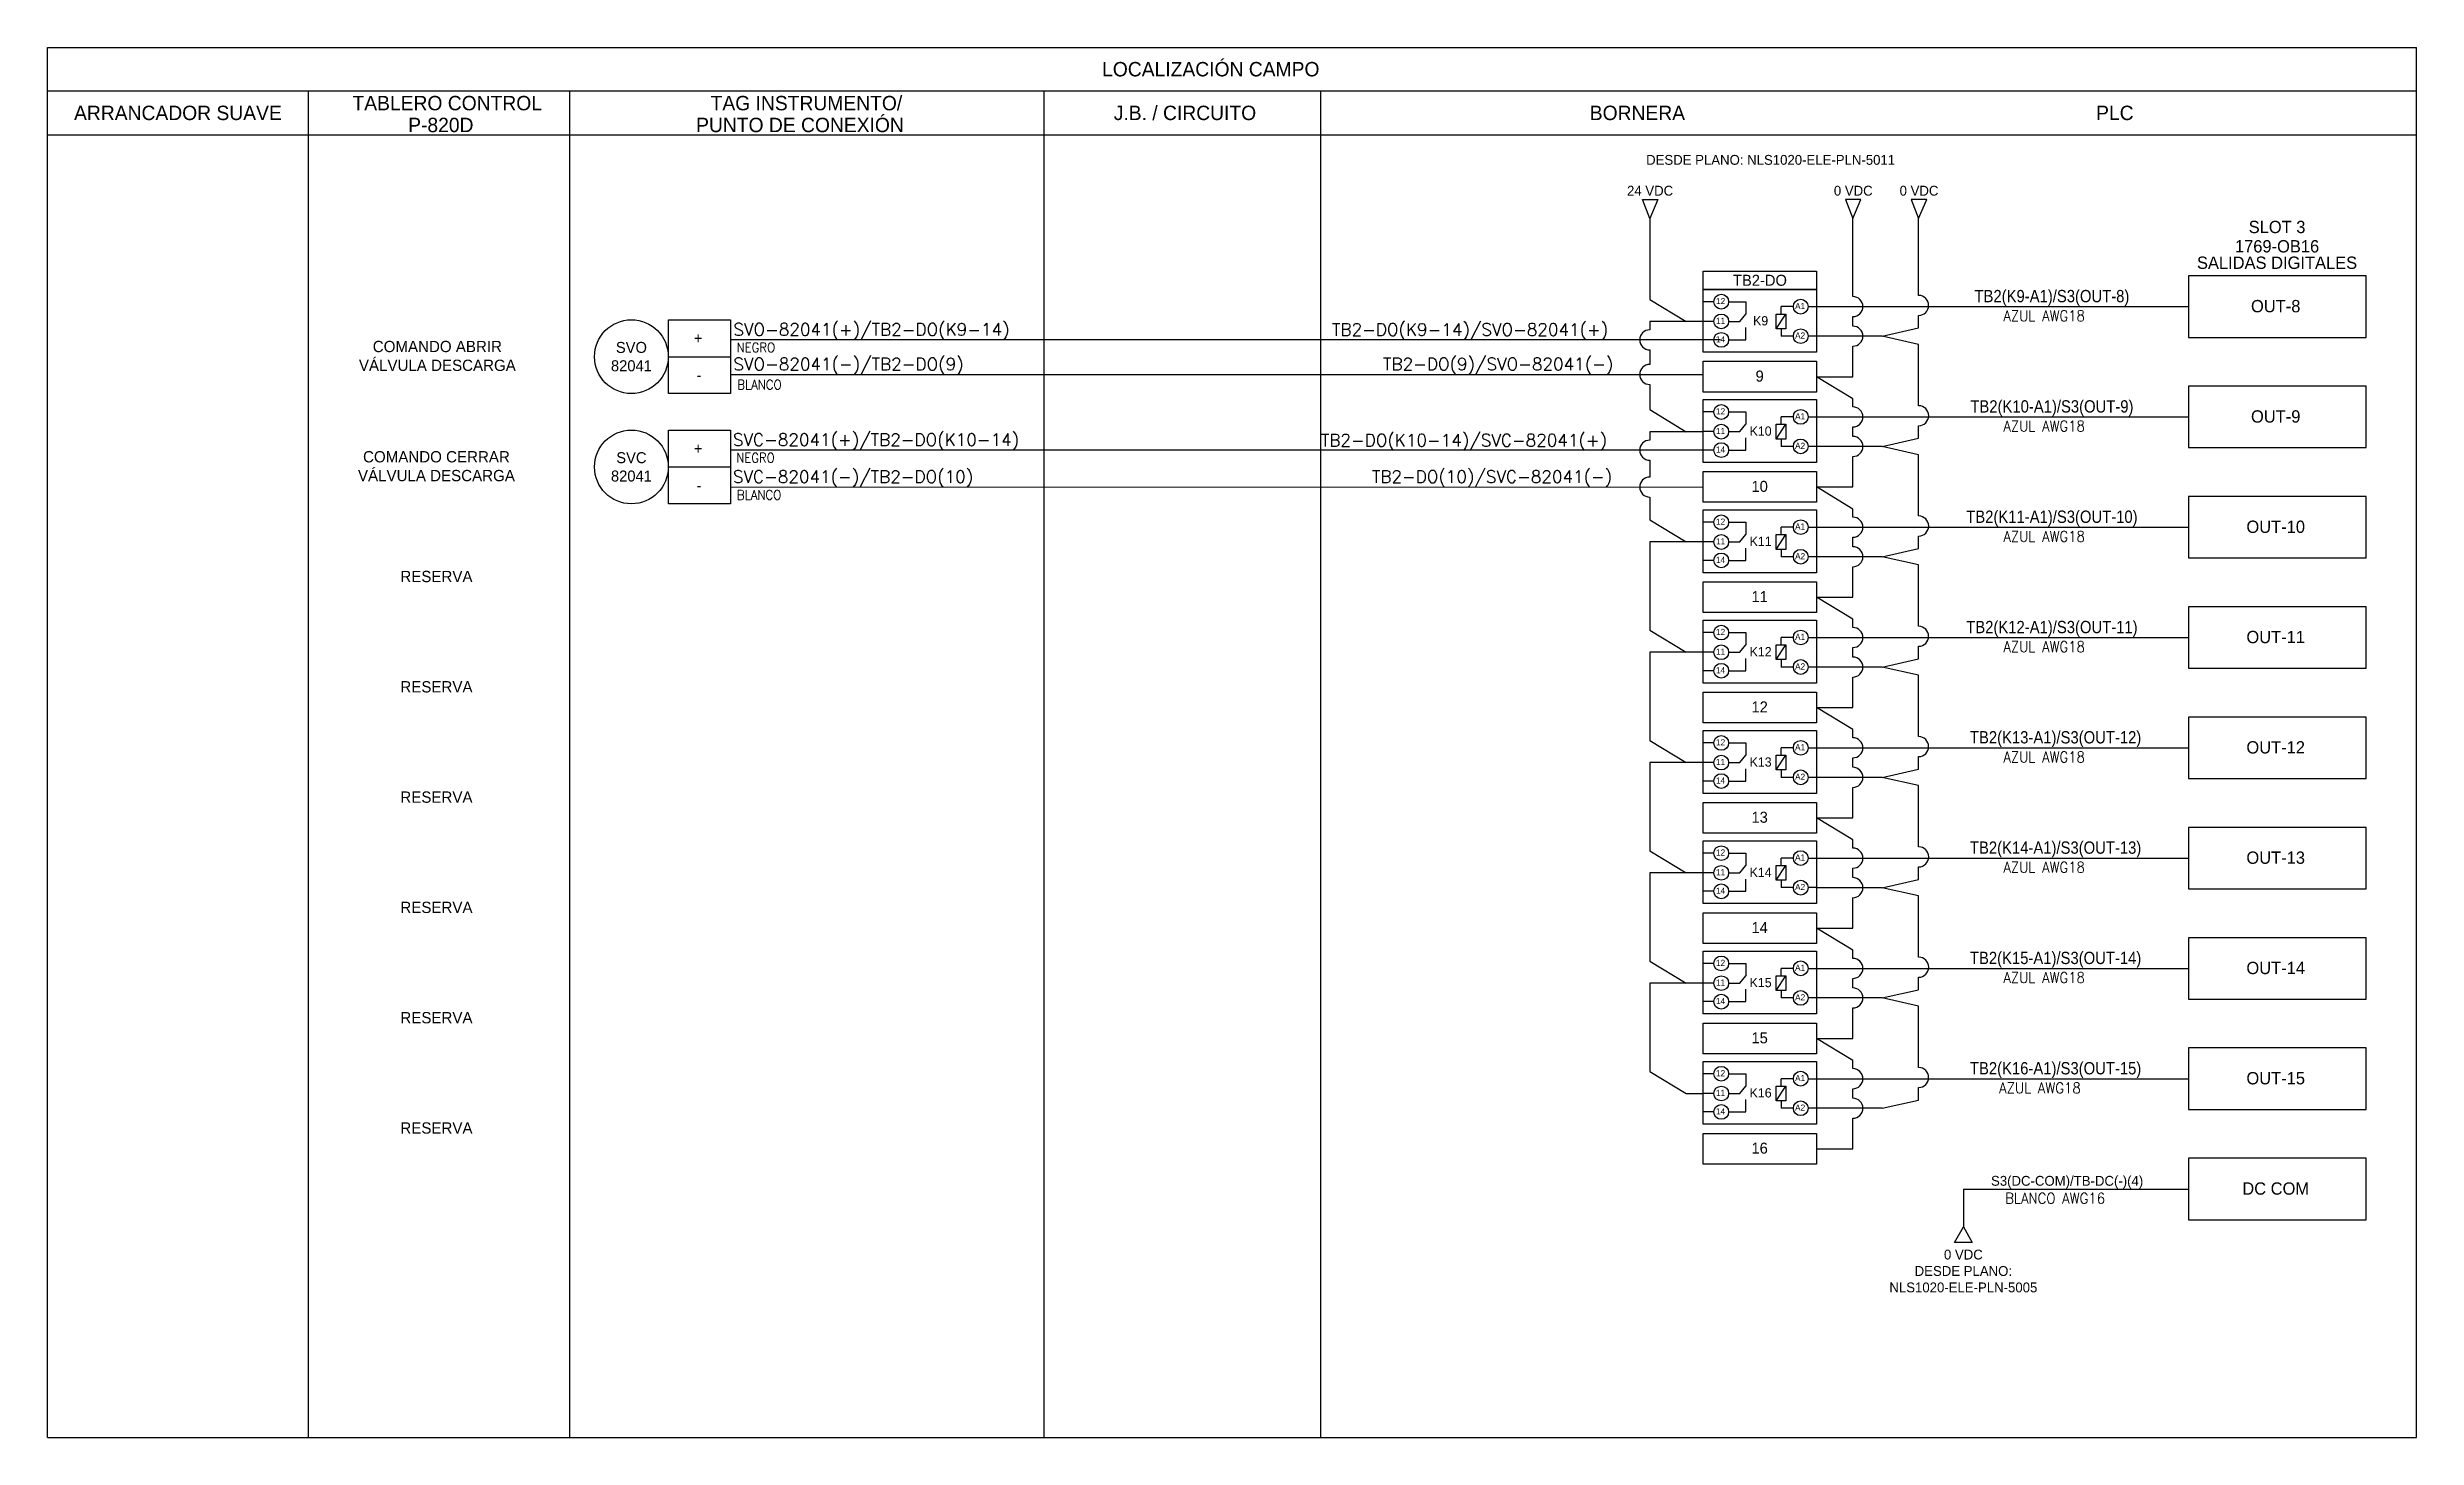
# Model space of a CAD drawing. Extents: x 4352 to 5089, y -353 to 153.
# Drawn here: x 4704.5 to 5089.3, y -352.7 to -126.9 of the extents above; entities that cross this region are included whole.
import ezdxf
from ezdxf.enums import TextEntityAlignment as Align

# ---------------------------------------------------------------- set-up
doc = ezdxf.new("R2010")
doc.units = 0
doc.header["$LTSCALE"] = 0.1
doc.header["$MEASUREMENT"] = 0
doc.layers.add('EL-componentes', color=7, linetype='Continuous', lineweight=20)
doc.layers.add('EL-titulos 3', color=7, linetype='Continuous', lineweight=20)
doc.styles.add('F1A', font='amir.shx')
doc.styles.add('ROMANS', font='romans.shx')

msp = doc.modelspace()

# ---------------------------------------------------------------- texts
at = {"lineweight": 25, "style": 'F1A'}
for s, height, p in [('LOCALIZACIÓN CAMPO', 2.34, (4893.45, -130.45)), ('ARRANCADOR SUAVE', 2.34, (4725.73, -137.55)), ('TABLERO CONTROL', 2.34, (4769.46, -135.96)), ('P-820D', 2.34, (4768.42, -139.51)), ('PUNTO DE CONEXIÓN', 2.34, (4826.74, -139.51)), ('TAG INSTRUMENTO/', 2.34, (4827.79, -135.96)), ('J.B. / CIRCUITO', 2.34, (4889.26, -137.55)), ('BORNERA', 2.34, (4962.73, -137.55)), ('PLC', 2.34, (5040.26, -137.55)), ('TB2-DO', 1.787, (4982.63, -164.74)), ('K9', 1.5, (4982.74, -171.32)), ('+', 1.79, (4810.2, -174.15)), ('-', 1.79, (4810.34, -180.15)), ('9', 1.79, (4982.58, -180.3)), ('K10', 1.5, (4982.74, -189.24)), ('+', 1.79, (4810.2, -192.07)), ('-', 1.79, (4810.34, -198.06)), ('10', 1.787, (4982.58, -198.22)), ('K11', 1.5, (4982.74, -207.15)), ('11', 1.787, (4982.58, -216.13)), ('K12', 1.5, (4982.74, -225.07)), ('12', 1.787, (4982.58, -234.05)), ('K13', 1.5, (4982.74, -242.99)), ('13', 1.787, (4982.58, -251.97)), ('K14', 1.5, (4982.74, -260.91)), ('14', 1.787, (4982.58, -269.89)), ('K15', 1.5, (4982.74, -278.82)), ('15', 1.787, (4982.58, -287.8)), ('K16', 1.5, (4982.74, -296.74)), ('16', 1.787, (4982.58, -305.72))]:
    msp.add_text(s, height=height, dxfattribs=at).set_placement(p, align=Align.MIDDLE_CENTER)
at = {"lineweight": 25, "ltscale": 0.1, "style": 'F1A'}
for s, p in [('SLOT 3', (5066.6, -156.08)), ('SALIDAS DIGITALES', (5066.6, -161.89)), ('1769-OB16', (5066.6, -159.22)), ('OUT-8', (5066.38, -168.94)), ('OUT-9', (5066.38, -186.86)), ('OUT-10', (5066.38, -204.78)), ('OUT-11', (5066.38, -222.69)), ('OUT-12', (5066.38, -240.61)), ('OUT-13', (5066.38, -258.53)), ('OUT-14', (5066.38, -276.45)), ('OUT-15', (5066.38, -294.36)), ('DC COM', (5066.38, -312.28))]:
    msp.add_text(s, height=2, dxfattribs=at).set_placement(p, align=Align.MIDDLE_CENTER)
at = {"lineweight": 25, "ltscale": 0.1, "style": 'F1A', "width": 0.9}
for s, p in [('TB2(K9-A1)/S3(OUT-8)', (5030.04, -167.31)), ('TB2(K10-A1)/S3(OUT-9)', (5030.04, -185.23)), ('TB2(K11-A1)/S3(OUT-10)', (5030.04, -203.15)), ('TB2(K12-A1)/S3(OUT-11)', (5030.04, -221.07)), ('TB2(K13-A1)/S3(OUT-12)', (5030.64, -238.98)), ('TB2(K14-A1)/S3(OUT-13)', (5030.64, -256.9)), ('TB2(K15-A1)/S3(OUT-14)', (5030.64, -274.82)), ('TB2(K16-A1)/S3(OUT-15)', (5030.64, -292.74))]:
    msp.add_text(s, height=2, dxfattribs=at).set_placement(p, align=Align.MIDDLE_CENTER)
at = {"lineweight": 25, "style": 'ROMANS'}
for s, p in [('SVO-82041(+)/TB2-DO(K9-14)', (4815.93, -173.73)), ('TB2-DO(K9-14)/SVO-82041(+)', (4913.14, -173.74)), ('TB2-DO(9)/SVO-82041(-)', (4921.43, -179.35)), ('SVO-82041(-)/TB2-DO(9)', (4815.93, -179.36)), ('SVC-82041(+)/TB2-DO(K10-14)', (4815.86, -191.64)), ('TB2-DO(K10-14)/SVC-82041(+)', (4911.33, -191.72)), ('SVC-82041(-)/TB2-DO(10)', (4815.86, -197.65)), ('TB2-DO(10)/SVC-82041(-)', (4919.62, -197.63))]:
    msp.add_text(s, height=2, dxfattribs=at).set_placement(p)
at = {"lineweight": 25, "style": 'ROMANS', "width": 0.9}
for s, p in [('AZUL AWG18', (5022.16, -171.39)), ('AZUL AWG18', (5022.16, -189.3)), ('AZUL AWG18', (5022.16, -207.22)), ('AZUL AWG18', (5022.16, -225.14)), ('AZUL AWG18', (5022.16, -243.06)), ('AZUL AWG18', (5022.16, -260.97)), ('AZUL AWG18', (5022.16, -278.89)), ('AZUL AWG18', (5021.48, -296.81)), ('BLANCO AWG16', (5022.46, -314.73))]:
    msp.add_text(s, height=1.75, dxfattribs=at).set_placement(p)
for s, p in [('NEGRO', (4822.71, -176.43)), ('BLANCO', (4823.76, -182.47)), ('NEGRO', (4822.64, -194.34)), ('BLANCO', (4823.7, -200.38))]:
    msp.add_text(s, height=1.544, dxfattribs=at).set_placement(p, align=Align.RIGHT)
at = {"lineweight": 25, "ltscale": 0.1, "attachment_point": 5, "style": 'F1A'}
for s, insert, char_height, width in [('{\\fAller|b0|i0|c0|p0;\\H0.91667x;\\C256;COMANDO ABRIR\\PVÁLVULA DESCARGA}', (4767.86, -177.04), 2, 37.0733), ('SVO\\P82041', (4799.37, -177.15), 1.787, 34.1222), ('{\\fAller|b0|i0|c0|p0;\\H0.91667x;\\C256;COMANDO CERRAR\\PVÁLVULA DESCARGA}', (4767.71, -194.95), 2, 37.0733), ('SVC\\P82041', (4799.37, -195.06), 1.787, 34.1222), ('{\\fAller|b0|i0|c0|p0;\\H0.91667x;\\C256;RESERVA}', (4767.71, -212.87), 2, 37.0733), ('{\\fAller|b0|i0|c0|p0;\\H0.91667x;\\C256;RESERVA}', (4767.71, -230.79), 2, 37.0733), ('{\\fAller|b0|i0|c0|p0;\\H0.91667x;\\C256;RESERVA}', (4767.71, -248.71), 2, 37.0733), ('{\\fAller|b0|i0|c0|p0;\\H0.91667x;\\C256;RESERVA}', (4767.71, -266.62), 2, 37.0733), ('{\\fAller|b0|i0|c0|p0;\\H0.91667x;\\C256;RESERVA}', (4767.71, -284.54), 2, 37.0733), ('{\\fAller|b0|i0|c0|p0;\\H0.91667x;\\C256;RESERVA}', (4767.71, -302.46), 2, 37.0733)]:
    msp.add_mtext(s, dxfattribs=dict(at, insert=insert, char_height=char_height, width=width))
at = {"layer": 'EL-titulos 3', "lineweight": 25, "style": 'F1A'}
for s, p in [('24 VDC', (4964.79, -150.99)), ('0 VDC', (4997.78, -150.99)), ('0 VDC', (5008.46, -150.99)), ('S3(DC-COM)/TB-DC(-)(4)', (5032.51, -311.83))]:
    msp.add_text(s, height=1.6, dxfattribs=at).set_placement(p, align=Align.CENTER)
at = {"layer": 'EL-titulos 3', "lineweight": 25, "char_height": 1.6, "attachment_point": 2, "style": 'F1A'}
for s, insert, width in [('DESDE PLANO: NLS1020-ELE-PLN-5011', (4984.36, -144.38), 57.8658), ('0 VDC\\PDESDE PLANO: NLS1020-ELE-PLN-5005 ', (5015.66, -322.21), 36.4521)]:
    msp.add_mtext(s, dxfattribs=dict(at, insert=insert, width=width))

# ---------------------------------------------------------------- blocks, each defined once
blk = doc.blocks.new('RELÉ ELEC')
at = {"lineweight": 25}
for p, q in [((4978.89, 64.45), (4997.29, 64.45)), ((4983.01, 62.45), (4985.81, 62.45)), ((4985.81, 62.45), (4985.81, 60.45)), ((4991.52, 60.45), (4991.52, 61.65)), ((4993.52, 61.65), (4991.52, 61.65)), ((4983.01, 59.25), (4984.81, 59.25)), ((4984.81, 59.25), (4985.81, 60.45)), ((4985.81, 56.25), (4985.81, 58.25)), ((4990.72, 60.45), (4992.32, 60.45)), ((4990.72, 58.05), (4990.72, 60.45)), ((4990.72, 58.05), (4992.32, 60.45)), ((4992.32, 58.05), (4990.72, 58.05)), ((4991.52, 58.05), (4991.52, 56.85)), ((4992.32, 60.45), (4992.32, 58.05)), ((4983.01, 56.25), (4985.81, 56.25)), ((4993.52, 56.85), (4991.52, 56.85)), ((4997.29, 56.85), (4995.92, 56.85))]:
    blk.add_line(p, q, dxfattribs=at)
at = {"ltscale": 0.1}
for p, q in [((4980.61, 62.45), (4978.89, 62.45)), ((4995.92, 61.65), (4997.29, 61.65)), ((4980.61, 59.25), (4978.89, 59.25)), ((4980.61, 56.25), (4978.89, 56.25))]:
    blk.add_line(p, q, dxfattribs=at)
at = {"lineweight": 25}
blk.add_lwpolyline([(4997.29, 64.45), (4997.29, 54.25), (4978.89, 54.25), (4978.89, 64.45)], dxfattribs=at)
for centre in [(4981.81, 62.45), (4994.72, 61.65), (4981.81, 59.25), (4994.72, 56.85), (4981.81, 56.25)]:
    blk.add_circle(centre, 1.2, dxfattribs=at)
at = {"lineweight": 25, "style": 'F1A'}
for s, p in [('12', (4981.71, 62.55)), ('A1', (4994.62, 61.75)), ('11', (4981.71, 59.35)), ('14', (4981.71, 56.35)), ('A2', (4994.62, 56.95))]:
    blk.add_text(s, height=1, dxfattribs=at).set_placement(p, align=Align.MIDDLE_CENTER)

# ---------------------------------------------------------------- linework, layer by layer
at = {"lineweight": 25}
for p, q in [((4704.53, -126.91), (5089.26, -126.91)), ((4704.53, -352.75), (4704.53, -126.91)), ((5089.26, -352.75), (5089.26, -126.91)), ((5089.26, -134), (4704.53, -134)), ((4746.93, -352.75), (4746.93, -134)), ((4789.33, -134), (4789.33, -352.75)), ((4866.39, -352.75), (4866.39, -134)), ((4911.26, -134), (4911.26, -352.75)), ((4704.53, -141.1), (5089.26, -141.1)), ((4997.72, -167.39), (4997.72, -154.72)), ((5008.4, -167.2), (5008.4, -154.72)), ((4991.83, -169.02), (5052.2, -169.02)), ((4815.45, -171.16), (4815.45, -183.15)), ((4973.43, -171.42), (4964.73, -171.42)), ((4964.73, -171.42), (4964.73, -172.79)), ((4997.72, -172.19), (4997.72, -170.65)), ((4964.73, -176.05), (4964.73, -178.41)), ((5002.5, -173.82), (4991.83, -173.82)), ((4997.72, -180.4), (4997.72, -175.45)), ((4991.83, -180.4), (4997.72, -180.4)), ((4997.72, -183.98), (4991.83, -180.4)), ((4964.73, -181.66), (4964.73, -185.75)), ((4997.72, -185.31), (4997.72, -183.98)), ((4964.73, -185.75), (4970.63, -189.34)), ((4991.83, -186.94), (5052.2, -186.94)), ((4815.45, -189.07), (4815.45, -201.06)), ((5002.5, -191.74), (4991.83, -191.74)), ((4997.72, -190.11), (4997.72, -188.56)), ((4997.72, -198.31), (4997.72, -193.36)), ((4997.72, -201.9), (4991.83, -198.31)), ((4991.83, -198.31), (4997.72, -198.31)), ((4997.72, -203.23), (4997.72, -201.9)), ((4991.83, -204.85), (5052.2, -204.85)), ((4997.72, -208.03), (4997.72, -206.48)), ((5002.5, -209.65), (4991.83, -209.65)), ((4997.72, -216.23), (4997.72, -211.28)), ((4997.72, -219.81), (4991.83, -216.23)), ((4991.83, -216.23), (4997.72, -216.23)), ((4991.83, -222.77), (5052.2, -222.77)), ((4997.72, -221.14), (4997.72, -219.81)), ((4997.72, -225.94), (4997.72, -224.4)), ((5002.5, -227.57), (4991.83, -227.57)), ((4997.72, -234.15), (4997.72, -229.2)), ((4997.72, -237.73), (4991.83, -234.15)), ((4991.83, -234.15), (4997.72, -234.15)), ((4997.72, -239.06), (4997.72, -237.73)), ((4991.83, -240.69), (5052.2, -240.69)), ((4997.72, -243.86), (4997.72, -242.32)), ((5002.5, -245.49), (4991.83, -245.49)), ((4997.72, -252.07), (4997.72, -247.12)), ((4997.72, -255.65), (4991.83, -252.07)), ((4991.83, -252.07), (4997.72, -252.07)), ((4997.72, -256.98), (4997.72, -255.65)), ((4991.83, -258.61), (5052.2, -258.61)), ((4997.72, -261.78), (4997.72, -260.23)), ((5002.5, -263.41), (4991.83, -263.41)), ((4997.72, -269.98), (4997.72, -265.03)), ((4997.72, -273.57), (4991.83, -269.98)), ((4991.83, -269.98), (4997.72, -269.98)), ((4991.83, -276.52), (5052.2, -276.52)), ((4997.72, -274.9), (4997.72, -273.57)), ((4997.72, -279.7), (4997.72, -278.15)), ((5002.5, -281.32), (4991.83, -281.32)), ((4997.72, -287.9), (4997.72, -282.95)), ((4997.72, -291.48), (4991.83, -287.9)), ((4991.83, -287.9), (4997.72, -287.9)), ((4997.72, -292.81), (4997.72, -291.48)), ((4991.83, -294.44), (5052.2, -294.44)), ((4997.72, -297.61), (4997.72, -296.07)), ((5002.5, -299.24), (4991.83, -299.24)), ((4997.72, -305.82), (4997.72, -300.87)), ((4991.83, -305.82), (4997.72, -305.82)), ((5015.66, -312.36), (5052.2, -312.36)), ((4704.53, -352.75), (5089.26, -352.75))]:
    msp.add_line(p, q, dxfattribs=at)
at = {"lineweight": 25, "ltscale": 0.1}
for p, q in [((4976.23, -174.42), (4815.45, -174.42)), ((4815.45, -180.04), (4973.43, -180.04)), ((5015.66, -312.36), (5015.66, -318.53))]:
    msp.add_line(p, q, dxfattribs=at)
at = {"lineweight": 25, "ltscale": 100}
msp.add_lwpolyline([(4966.04, -151.64), (4964.73, -154.72), (4963.54, -151.64), (4966.04, -151.64)], dxfattribs=at)
at = {"lineweight": 25}
for points in [[(4997.72, -154.72), (4999.03, -151.64), (4996.53, -151.64)], [(5008.4, -154.72), (5009.71, -151.64), (5007.21, -151.64)], [(5081.07, -164.02), (5052.2, -164.02), (5052.2, -174.01), (5081.07, -174.01)], [(5081.07, -181.94), (5052.2, -181.94), (5052.2, -191.93), (5081.07, -191.93)], [(5081.07, -199.86), (5052.2, -199.86), (5052.2, -209.85), (5081.07, -209.85)], [(5081.07, -217.78), (5052.2, -217.78), (5052.2, -227.77), (5081.07, -227.77)], [(5081.07, -235.69), (5052.2, -235.69), (5052.2, -245.69), (5081.07, -245.69)], [(5081.07, -253.61), (5052.2, -253.61), (5052.2, -263.6), (5081.07, -263.6)], [(5081.07, -271.53), (5052.2, -271.53), (5052.2, -281.52), (5081.07, -281.52)], [(5081.07, -289.45), (5052.2, -289.45), (5052.2, -299.44), (5081.07, -299.44)], [(5081.07, -307.36), (5052.2, -307.36), (5052.2, -317.36), (5081.07, -317.36)]]:
    msp.add_lwpolyline(points, close=True, dxfattribs=at)
for points in [[(4964.73, -154.72), (4964.73, -167.84), (4970.63, -171.42)], [(4815.45, -183.15), (4805.37, -183.15), (4805.37, -171.16)], [(4805.37, -171.16), (4815.45, -171.16)], [(4805.37, -177.15), (4815.45, -177.15)], [(4815.45, -201.06), (4805.37, -201.06), (4805.37, -189.07)], [(4805.37, -189.07), (4815.45, -189.07)], [(4973.43, -189.34), (4964.73, -189.34), (4964.73, -190.71)], [(4805.37, -195.06), (4815.45, -195.06)], [(4964.73, -193.97), (4964.73, -196.7)], [(4964.73, -199.95), (4964.73, -203.67), (4970.63, -207.25)], [(4973.43, -207.25), (4964.73, -207.25), (4964.73, -221.59), (4970.63, -225.17)], [(4973.43, -225.17), (4964.73, -225.17), (4964.73, -239.51), (4970.63, -243.09)], [(4973.43, -243.09), (4964.73, -243.09), (4964.73, -257.43), (4970.63, -261.01)], [(4973.43, -261.01), (4964.73, -261.01), (4964.73, -275.34), (4970.63, -278.92)], [(4973.43, -278.92), (4964.73, -278.92), (4964.73, -293.26), (4970.63, -296.84), (4973.43, -296.84)]]:
    msp.add_lwpolyline(points, dxfattribs=at)
msp.add_lwpolyline([(5002.5, -299.24), (5008.4, -297.91), (5008.4, -295.87, 1), (5008.4, -292.62), (5008.4, -282.66), (5002.5, -281.32), (5008.4, -279.99), (5008.4, -277.96, 1), (5008.4, -274.7), (5008.4, -264.74), (5002.5, -263.41), (5008.4, -262.07), (5008.4, -260.04, 1), (5008.4, -256.78), (5008.4, -246.82), (5002.5, -245.49), (5008.4, -244.16), (5008.4, -242.12, 1), (5008.4, -238.87), (5008.4, -228.91), (5002.5, -227.57), (5008.4, -226.24), (5008.4, -224.2, 1), (5008.4, -220.95), (5008.4, -210.99), (5002.5, -209.65), (5008.4, -208.32), (5008.4, -206.29, 1), (5008.4, -203.03), (5008.4, -193.07), (5002.5, -191.74), (5008.4, -190.4), (5008.4, -188.37, 1), (5008.4, -185.11), (5008.4, -175.15), (5002.5, -173.82), (5008.4, -172.49), (5008.4, -170.45, 1), (5008.4, -167.2), (5008.4, -161.27)], format="xyb", dxfattribs=at)
at = {"ltscale": 0.1}
for points in [[(4973.43, -177.9), (4991.83, -177.9), (4991.83, -182.89), (4973.43, -182.89)], [(4973.43, -195.82), (4991.83, -195.82), (4991.83, -200.81), (4973.43, -200.81)], [(4973.43, -213.73), (4991.83, -213.73), (4991.83, -218.73), (4973.43, -218.73)], [(4973.43, -231.65), (4991.83, -231.65), (4991.83, -236.65), (4973.43, -236.65)], [(4973.43, -249.57), (4991.83, -249.57), (4991.83, -254.56), (4973.43, -254.56)], [(4973.43, -267.49), (4991.83, -267.49), (4991.83, -272.48), (4973.43, -272.48)], [(4973.43, -285.4), (4991.83, -285.4), (4991.83, -290.4), (4973.43, -290.4)], [(4973.43, -303.32), (4991.83, -303.32), (4991.83, -308.32), (4973.43, -308.32)]]:
    msp.add_lwpolyline(points, close=True, dxfattribs=at)
at = {"lineweight": 25, "ltscale": 0.1}
for points in [[(4815.45, -192.31), (4973.43, -192.31)], [(4815.45, -198.33), (4973.43, -198.31)]]:
    msp.add_lwpolyline(points, dxfattribs=at)
at = {"lineweight": 25}
for centre in [(4799.37, -177.15), (4799.37, -195.06)]:
    msp.add_circle(centre, 5.99, dxfattribs=at)
for centre, start, end in [((4997.72, -169.02), 270, 90), ((4964.73, -174.42), 90, 270), ((4997.72, -173.82), 270, 90), ((4964.73, -180.04), 90, 270), ((4997.72, -186.94), 270, 90), ((4964.73, -192.34), 90, 270), ((4997.72, -191.74), 270, 90), ((4964.73, -198.33), 90, 270), ((4997.72, -204.85), 270, 90), ((4997.72, -209.65), 270, 90), ((4997.72, -222.77), 270, 90), ((4997.72, -227.57), 270, 90), ((4997.72, -240.69), 270, 90), ((4997.72, -245.49), 270, 90), ((4997.72, -258.61), 270, 90), ((4997.72, -263.41), 270, 90), ((4997.72, -276.52), 270, 90), ((4997.72, -281.32), 270, 90), ((4997.72, -294.44), 270, 90), ((4997.72, -299.24), 270, 90)]:
    msp.add_arc(centre, 1.63, start, end, dxfattribs=at)
at = {"layer": 'EL-componentes', "lineweight": 25}
msp.add_lwpolyline([(4991.83, -163.26), (4991.83, -166.22), (4973.43, -166.22), (4973.43, -163.26)], close=True, dxfattribs=at)
at = {"layer": 'EL-titulos 3', "lineweight": 25}
msp.add_lwpolyline([(5015.66, -318.53), (5017.11, -321.04), (5014.21, -321.04)], close=True, dxfattribs=at)

# ---------------------------------------------------------------- block references
for p in [(-5.47, -230.67), (-5.47, -248.58), (-5.47, -266.5), (-5.47, -284.42), (-5.47, -302.34), (-5.47, -320.25), (-5.47, -338.17), (-5.47, -356.09)]:
    msp.add_blockref('RELÉ ELEC', p)

msp.set_redraw_order([(e.dxf.handle, doc.entitydb.next_handle()) for e in msp.query("TEXT MTEXT ATTDEF DIMENSION ARC_DIMENSION")])  # texts and dimensions are drawn at this point

doc.saveas('drawing.dxf')
